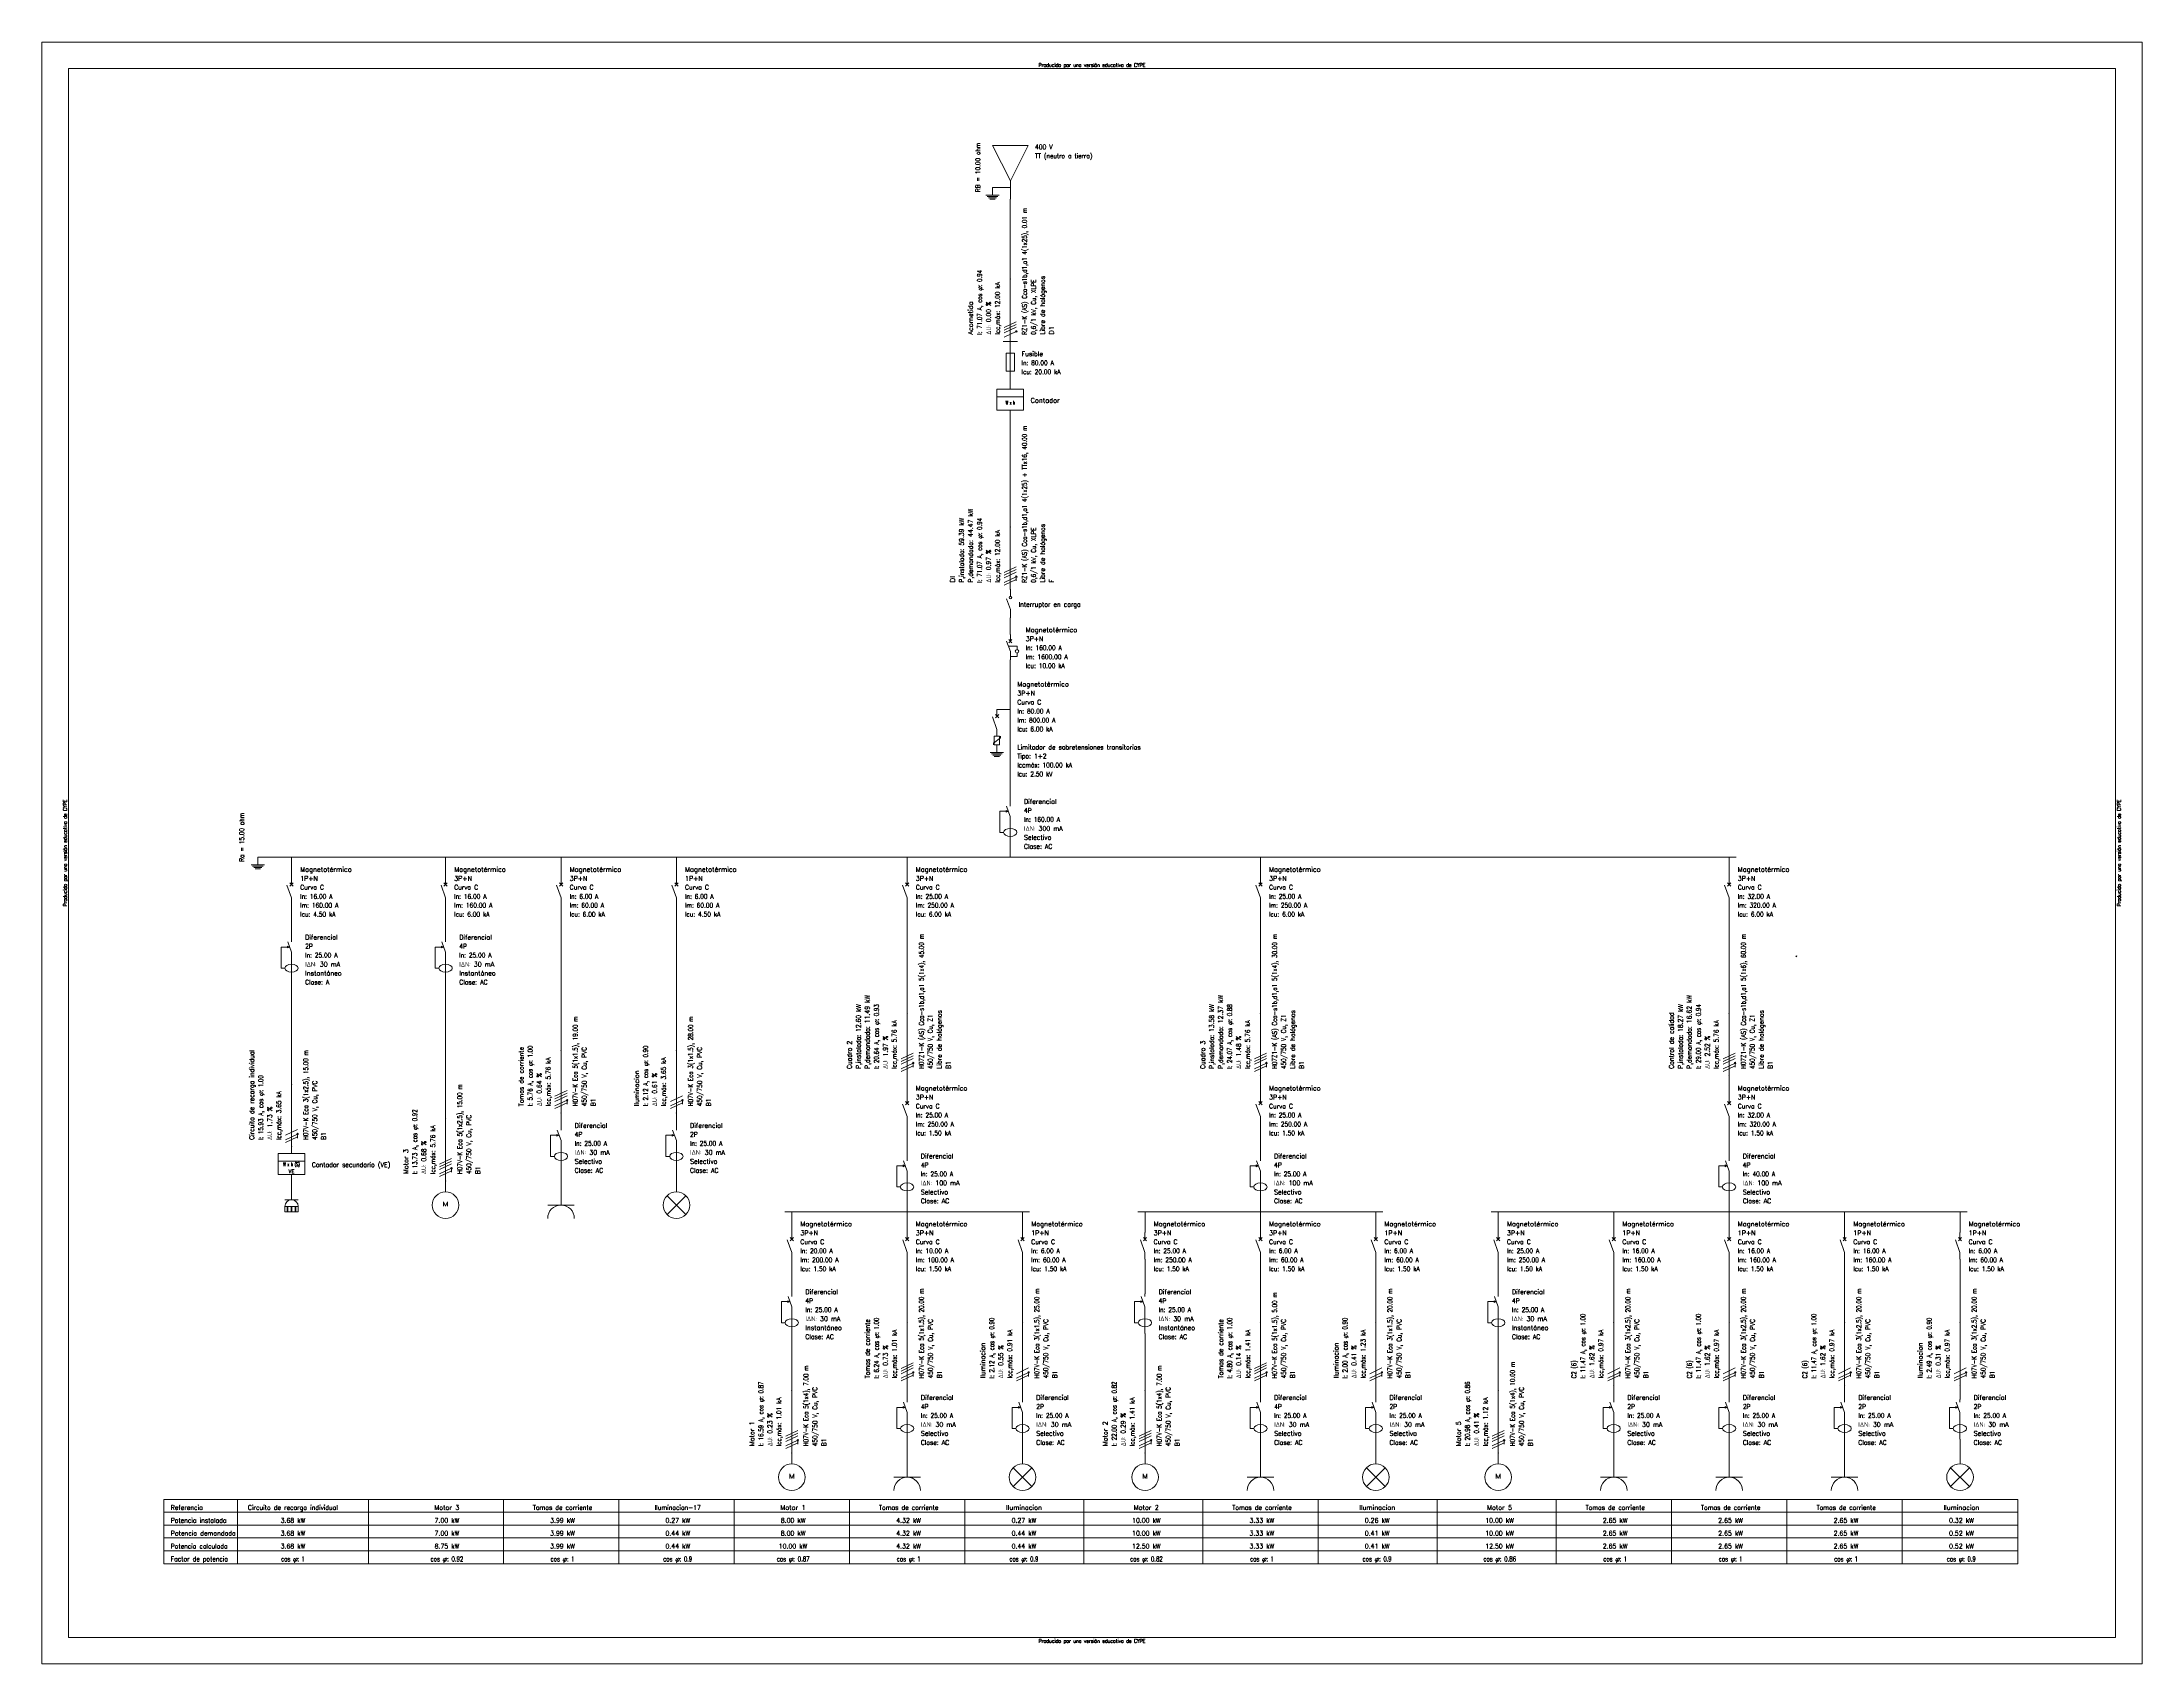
# Model space of a CAD drawing. Header units: millimetres. Extents: x 0 to 237, y 0 to 183.
import ezdxf
from ezdxf.enums import TextEntityAlignment as Align

# ---------------------------------------------------------------- set-up
doc = ezdxf.new("R2010")
doc.units = ezdxf.units.MM
for name, color, linetype, lineweight in [('DISTRIBUCION', 7, 'Continuous', 0), ('LINEA', 7, 'Continuous', 0), ('RECUAD_LIMITES', 2, 'Continuous', 0), ('RECUAD_MARCO', 1, 'Continuous', 0), ('RED_DE_TOMA_DE_TIERRA_DE_LAS_MASAS_DE_LA_INSTALACION', 7, 'Continuous', 0), ('SUMINISTRO', 7, 'Continuous', 0), ('TEXTOS', 7, 'Continuous', 30)]:
    doc.layers.add(name, color=color, linetype=linetype, lineweight=lineweight)
doc.styles.add('CYPETXT_romans', font='', dxfattribs={"height": 0.2})
doc.styles.add('CYPETXT_romans_st1', font='', dxfattribs={"height": 0.2})
doc.styles.get('CYPETXT_romans').set_extended_font_data('romans')
doc.styles.get('CYPETXT_romans_st1').set_extended_font_data('romans', bold=True)

# ---------------------------------------------------------------- blocks, each defined once
blk = doc.blocks.new('elccanaliz3fn02')
at = {"layer": 'SUMINISTRO'}
h = blk.add_hatch(color=256, dxfattribs=at)
edge = h.paths.add_edge_path(flags=0)
edge.add_arc((-0.0004, 0.0352), 0.0002, 0, 360)
h = blk.add_hatch(color=256, dxfattribs=at)
edge = h.paths.add_edge_path(flags=0)
edge.add_arc((0.0064, -0.0238), 0.0008, 0, 360)
h = blk.add_hatch(color=256, dxfattribs=at)
edge = h.paths.add_edge_path(flags=0)
edge.add_arc((-0.0004, -0.0352), 0.0002, 0, 360)
for p, q in [((-0.0004, -0.035), (-0.0004, 0.035)), ((-0.0072, -0.0192), (0.0064, -0.0128)), ((-0.0072, -0.0222), (0.0064, -0.0158)), ((-0.0072, -0.0252), (0.0064, -0.0188)), ((-0.0072, -0.0302), (0.0064, -0.0238))]:
    blk.add_line(p, q, dxfattribs=at)
for centre, radius in [((-0.0004, 0.0352), 0.0002), ((0.0064, -0.0238), 0.0008), ((-0.0004, -0.0352), 0.0002)]:
    blk.add_circle(centre, radius, dxfattribs=at)
blk = doc.blocks.new('elctomtie')
at = {"layer": 'SUMINISTRO'}
for p, q in [((0, -0.002), (0, 0.0065)), ((-0.0075, -0.002), (0.0075, -0.002)), ((-0.006, -0.0035), (0.006, -0.0035)), ((-0.0045, -0.005), (0.0045, -0.005)), ((-0.003, -0.0065), (0.003, -0.0065))]:
    blk.add_line(p, q, dxfattribs=at)
blk = doc.blocks.new('elcacbttt')
at = {"layer": 'SUMINISTRO'}
for p, q in [((-0.01625, -0.01725), (0.00375, -0.01725)), ((0.00375, -0.03025), (0.00375, -0.00975))]:
    blk.add_line(p, q, dxfattribs=at)
blk.add_lwpolyline([(0.00375, -0.00975), (0.02375, 0.03025), (-0.01625, 0.03025), (0.00375, -0.00975)], close=True, dxfattribs=at)
blk.add_blockref('elctomtie', (-0.01625, -0.02375), dxfattribs=at)
blk = doc.blocks.new('elcfus01')
at = {"layer": 'LINEA'}
blk.add_line((0, 0.01), (0, 0.015), dxfattribs=at)
blk.add_lwpolyline([(-0.00475, -0.01), (0.00475, -0.01), (0.00475, 0.01), (-0.00475, 0.01), (-0.00475, -0.01)], close=True, dxfattribs=at)
blk.add_lwpolyline([(0, -0.015), (0, -0.01), (0, 0.01)], dxfattribs=at)
blk = doc.blocks.new('elccontador')
at = {"layer": 'LINEA'}
for p, q in [((0, 0.01175), (0, 0.01925)), ((0, -0.01925), (0, -0.01175))]:
    blk.add_line(p, q, dxfattribs=at)
for points in [[(-0.015, 0.00325), (0.015, 0.00325), (0.015, 0.01175), (-0.015, 0.01175), (-0.015, 0.00325)], [(-0.015, -0.01175), (0.015, -0.01175), (0.015, 0.00325), (-0.015, 0.00325), (-0.015, -0.01175)]]:
    blk.add_lwpolyline(points, close=True, dxfattribs=at)
blk = doc.blocks.new('elccanaliz3fn01')
at = {"layer": 'LINEA'}
h = blk.add_hatch(color=256, dxfattribs=at)
edge = h.paths.add_edge_path(flags=0)
edge.add_arc((-0.0004, 0.0352), 0.0002, 0, 360)
h = blk.add_hatch(color=256, dxfattribs=at)
edge = h.paths.add_edge_path(flags=0)
edge.add_arc((0.0064, -0.0208), 0.0008, 0, 360)
h = blk.add_hatch(color=256, dxfattribs=at)
edge = h.paths.add_edge_path(flags=0)
edge.add_arc((-0.0004, -0.0352), 0.0002, 0, 360)
for p, q in [((-0.0004, -0.035), (-0.0004, 0.035)), ((-0.0072, -0.0162), (0.0064, -0.0098)), ((-0.0072, -0.0192), (0.0064, -0.0128)), ((-0.0072, -0.0222), (0.0064, -0.0158)), ((-0.0072, -0.0272), (0.0064, -0.0208)), ((0.0064, -0.0253), (0.0064, -0.0223)), ((-0.0072, -0.0302), (0.0064, -0.0238))]:
    blk.add_line(p, q, dxfattribs=at)
for centre, radius in [((-0.0004, 0.0352), 0.0002), ((0.0064, -0.0208), 0.0008), ((-0.0004, -0.0352), 0.0002)]:
    blk.add_circle(centre, radius, dxfattribs=at)
blk = doc.blocks.new('elcintcar')
at = {"layer": 'LINEA'}
blk.add_line((0.0014, 0.0083), (0.0014, 0.0158), dxfattribs=at)
blk.add_lwpolyline([(0.0014, -0.0158), (0.0014, -0.0064), (-0.0029, 0.0053)], dxfattribs=at)
blk.add_circle((0.0014, 0.0068), 0.0015, dxfattribs=at)
blk = doc.blocks.new('elclimsobperm02')
at = {"layer": 'LINEA'}
for p, q in [((-0.0048, 0.0009), (0.0049, 0.0009)), ((-0.0045, 0.0049), (-0.0008, 0.0086)), ((-0.0045, 0.0086), (-0.0008, 0.0049)), ((-0.0026, 0.0068), (-0.0026, 0.0143)), ((0.0049, -0.0028), (0.0049, 0.0009)), ((-0.0026, -0.0105), (0.0049, -0.0105)), ((0.0049, -0.0105), (0.0049, -0.0068))]:
    blk.add_line(p, q, dxfattribs=at)
blk.add_lwpolyline([(-0.0026, -0.0143), (-0.0026, -0.0049), (-0.0069, 0.0068)], dxfattribs=at)
blk.add_circle((0.0049, -0.0048), 0.002, dxfattribs=at)
blk = doc.blocks.new('elcmag05')
at = {"layer": 'LINEA'}
for p, q in [((-0.0002, 0.0056), (0.0035, 0.0094)), ((-0.0002, 0.0094), (0.0035, 0.0056)), ((0.0016, 0.0075), (0.0016, 0.015))]:
    blk.add_line(p, q, dxfattribs=at)
blk.add_lwpolyline([(0.0016, -0.015), (0.0016, -0.0075), (-0.0035, 0.0066)], dxfattribs=at)
blk = doc.blocks.new('elclimsobtrans02')
at = {"layer": 'LINEA'}
for p, q in [((-0.0078, -0.0115), (0.0002, -0.0055)), ((-0.0078, -0.0135), (-0.0078, -0.0115)), ((0.0002, -0.0055), (0.0002, -0.0035))]:
    blk.add_line(p, q, dxfattribs=at)
blk.add_lwpolyline([(0.0112, -0.0265), (0.0112, 0.0265), (-0.0038, 0.0265)], dxfattribs=at)
blk.add_lwpolyline([(-0.0068, -0.0135), (-0.0008, -0.0135), (-0.0008, -0.0035), (-0.0068, -0.0035), (-0.0068, -0.0135)], close=True, dxfattribs=at)
for name, p in [('elcmag05', (-0.0054, 0.0115)), ('elctomtie', (-0.0038, -0.02))]:
    blk.add_blockref(name, p, dxfattribs=at)
blk = doc.blocks.new('elcdif01')
at = {"layer": 'LINEA'}
blk.add_hatch(color=256, dxfattribs=at).paths.add_polyline_path([(0, 0.0135), (-0.0025, 0.0145), (-0.0025, 0.0125)], flags=0)
for p, q in [((0.0021, 0.0077), (-0.0021, 0.0193)), ((0.0021, 0.0223), (0.0021, 0.0193)), ((0.0021, -0.0223), (0.0021, 0.0077))]:
    blk.add_line(p, q, dxfattribs=at)
blk.add_lwpolyline([(-0.0054, -0.0103), (-0.0096, -0.0103), (-0.0096, 0.0135), (0, 0.0135)], dxfattribs=at)
blk.add_lwpolyline([(0, 0.0135), (-0.0025, 0.0145), (-0.0025, 0.0125)], close=True, dxfattribs=at)
blk.add_ellipse((0.0021, -0.0103), major_axis=(0.0075, 0), ratio=0.6, dxfattribs=at)
blk = doc.blocks.new('elccanalizfn01')
at = {"layer": 'LINEA'}
h = blk.add_hatch(color=256, dxfattribs=at)
edge = h.paths.add_edge_path(flags=0)
edge.add_arc((-0.0004, 0.0352), 0.0002, 0, 360)
h = blk.add_hatch(color=256, dxfattribs=at)
edge = h.paths.add_edge_path(flags=0)
edge.add_arc((0.0064, -0.0208), 0.0008, 0, 360)
h = blk.add_hatch(color=256, dxfattribs=at)
edge = h.paths.add_edge_path(flags=0)
edge.add_arc((-0.0004, -0.0352), 0.0002, 0, 360)
for p, q in [((-0.0004, -0.035), (-0.0004, 0.035)), ((-0.0072, -0.0222), (0.0064, -0.0158)), ((-0.0072, -0.0272), (0.0064, -0.0208)), ((0.0064, -0.0253), (0.0064, -0.0223)), ((-0.0072, -0.0302), (0.0064, -0.0238))]:
    blk.add_line(p, q, dxfattribs=at)
for centre, radius in [((-0.0004, 0.0352), 0.0002), ((0.0064, -0.0208), 0.0008), ((-0.0004, -0.0352), 0.0002)]:
    blk.add_circle(centre, radius, dxfattribs=at)
blk = doc.blocks.new('elccontsec')
at = {"layer": 'LINEA'}
for p, q in [((0, 0.01175), (0, 0.01925)), ((0, -0.01925), (0, -0.01175))]:
    blk.add_line(p, q, dxfattribs=at)
for points in [[(-0.015, 0.00325), (0.015, 0.00325), (0.015, 0.01175), (-0.015, 0.01175), (-0.015, 0.00325)], [(-0.015, -0.01175), (0.015, -0.01175), (0.015, 0.00325), (-0.015, 0.00325), (-0.015, -0.01175)]]:
    blk.add_lwpolyline(points, close=True, dxfattribs=at)
blk = doc.blocks.new('elccarga09')
at = {"layer": 'LINEA'}
for points in [[(-0.0048, -0.0172), (-0.0042, -0.0172), (-0.0042, -0.0112), (-0.0048, -0.0112)], [(-0.0003, -0.0172), (0.0003, -0.0172), (0.0003, -0.0112), (-0.0003, -0.0112)], [(0.0042, -0.0172), (0.0048, -0.0172), (0.0048, -0.0112), (0.0042, -0.0112)]]:
    blk.add_hatch(color=256, dxfattribs=at).paths.add_polyline_path(points, flags=0)
for p, q in [((0, -0.0038), (0, 0.0172)), ((-0.0075, -0.0038), (0.0075, -0.0038))]:
    blk.add_line(p, q, dxfattribs=at)
for points in [[(-0.0075, -0.0172), (0.0075, -0.0172), (0.0075, -0.0112), (-0.0075, -0.0112), (-0.0075, -0.0172)], [(-0.0048, -0.0172), (-0.0042, -0.0172), (-0.0042, -0.0112), (-0.0048, -0.0112)], [(-0.0003, -0.0172), (0.0003, -0.0172), (0.0003, -0.0112), (-0.0003, -0.0112)], [(0.0042, -0.0172), (0.0048, -0.0172), (0.0048, -0.0112), (0.0042, -0.0112)]]:
    blk.add_lwpolyline(points, close=True, dxfattribs=at)
blk.add_arc((0, -0.0112), 0.0075, 0, 180, dxfattribs=at)
blk = doc.blocks.new('elccarga06')
at = {"layer": 'LINEA'}
blk.add_line((0, 0.009), (0, 0.021), dxfattribs=at)
blk.add_circle((0, -0.006), 0.015, dxfattribs=at)
blk = doc.blocks.new('elccarga04')
at = {"layer": 'LINEA'}
for p, q in [((0, -0.006), (0, 0.021)), ((0.015, -0.006), (-0.015, -0.006))]:
    blk.add_line(p, q, dxfattribs=at)
blk.add_arc((0, -0.021), 0.015, 0, 180, dxfattribs=at)
blk = doc.blocks.new('elccarga01')
at = {"layer": 'LINEA'}
for p, q in [((-0.0106, -0.0166), (0.0106, 0.0046)), ((0.0106, -0.0166), (-0.0106, 0.0046)), ((0, 0.009), (0, 0.021))]:
    blk.add_line(p, q, dxfattribs=at)
blk.add_circle((0, -0.006), 0.015, dxfattribs=at)

msp = doc.modelspace()

# ---------------------------------------------------------------- linework, layer by layer
at = {"layer": 'DISTRIBUCION'}
for p, q in [((108.34, 149.03), (109.94, 149.03)), ((27.33, 90.92), (190.96, 90.92)), ((83.71, 50.97), (111.32, 50.97)), ((123.53, 50.97), (151.14, 50.97)), ((163.34, 50.97), (216.99, 50.97))]:
    msp.add_line(p, q, dxfattribs=at)
at = {"layer": 'LINEA'}
for p, q in [((109.14, 149.03), (109.14, 148.22)), ((109.14, 144.41), (109.14, 145.22)), ((109.14, 140.56), (109.14, 128.16)), ((109.14, 121.08), (109.14, 121.08)), ((109.14, 117.92), (109.14, 116.03)), ((109.14, 111.29), (109.14, 113.18)), ((109.14, 111.29), (109.14, 107.58)), ((109.14, 98.57), (109.14, 102.28)), ((109.14, 98.57), (109.14, 96.98)), ((109.14, 90.92), (109.14, 92.52)), ((28.13, 90.92), (28.13, 88.6)), ((45.49, 90.92), (45.49, 88.6)), ((58.5, 90.92), (58.5, 88.6)), ((71.51, 90.92), (71.51, 88.6)), ((97.52, 90.92), (97.52, 88.6)), ((137.33, 90.92), (137.33, 88.6)), ((190.16, 90.92), (190.16, 88.6)), ((28.13, 83.27), (28.13, 85.6)), ((45.49, 83.27), (45.49, 85.6)), ((58.5, 83.27), (58.5, 85.6)), ((71.51, 83.27), (71.51, 85.6)), ((97.52, 83.27), (97.52, 85.6)), ((137.33, 83.27), (137.33, 85.6)), ((190.16, 83.27), (190.16, 85.6)), ((28.13, 83.27), (28.13, 81.68)), ((45.49, 83.27), (45.49, 81.68)), ((58.5, 83.27), (58.5, 82.52)), ((71.51, 83.27), (71.51, 82.52)), ((97.52, 83.27), (97.52, 73.35)), ((137.33, 83.27), (137.33, 73.35)), ((190.16, 83.27), (190.16, 73.35)), ((58.5, 82.52), (58.5, 69.15)), ((71.51, 82.52), (71.51, 69.15)), ((28.13, 75.62), (28.13, 77.22)), ((45.49, 75.62), (45.49, 77.22)), ((28.13, 75.62), (28.13, 65.35)), ((45.49, 75.62), (45.49, 74.87)), ((45.49, 74.87), (45.49, 61.5)), ((58.5, 62.07), (58.5, 62.07)), ((58.5, 62.07), (58.5, 60.47)), ((71.51, 62.07), (71.51, 62.07)), ((71.51, 62.07), (71.51, 60.47)), ((97.52, 58.62), (97.52, 60.94)), ((137.33, 58.62), (137.33, 60.94)), ((190.16, 58.62), (190.16, 60.94)), ((28.13, 58.27), (28.13, 58.27)), ((97.52, 58.62), (97.52, 57.02)), ((137.33, 58.62), (137.33, 57.02)), ((190.16, 58.62), (190.16, 57.02)), ((58.5, 54.42), (58.5, 56.01)), ((71.51, 54.42), (71.51, 56.01)), ((45.49, 54.42), (45.49, 54.42)), ((97.52, 50.97), (97.52, 52.56)), ((137.33, 50.97), (137.33, 52.56)), ((190.16, 50.97), (190.16, 52.56)), ((84.51, 50.97), (84.51, 48.64)), ((97.52, 50.97), (97.52, 48.64)), ((110.52, 50.97), (110.52, 48.64)), ((124.33, 50.97), (124.33, 48.64)), ((137.34, 50.97), (137.34, 48.64)), ((150.34, 50.97), (150.34, 48.64)), ((164.14, 50.97), (164.14, 48.64)), ((177.16, 50.97), (177.16, 48.64)), ((190.17, 50.97), (190.17, 48.64)), ((203.18, 50.97), (203.18, 48.64)), ((216.19, 50.97), (216.19, 48.64)), ((84.51, 43.32), (84.51, 45.64)), ((97.52, 43.32), (97.52, 45.64)), ((110.52, 43.32), (110.52, 45.64)), ((124.33, 43.32), (124.33, 45.64)), ((137.34, 43.32), (137.34, 45.64)), ((150.34, 43.32), (150.34, 45.64)), ((164.14, 43.32), (164.14, 45.64)), ((177.16, 43.32), (177.16, 45.64)), ((190.17, 43.32), (190.17, 45.64)), ((203.18, 43.32), (203.18, 45.64)), ((216.19, 43.32), (216.19, 45.64)), ((84.51, 43.32), (84.51, 41.72)), ((97.52, 43.32), (97.52, 38.48)), ((110.52, 43.32), (110.52, 38.48)), ((124.33, 43.32), (124.33, 41.72)), ((137.34, 43.32), (137.34, 38.48)), ((150.34, 43.32), (150.34, 38.48)), ((164.14, 43.32), (164.14, 41.72)), ((177.16, 43.32), (177.16, 38.48)), ((190.17, 43.32), (190.17, 38.48)), ((203.18, 43.32), (203.18, 38.48)), ((216.19, 43.32), (216.19, 38.48)), ((84.51, 35.67), (84.51, 37.26)), ((84.51, 35.67), (84.51, 30.83)), ((124.33, 35.67), (124.33, 37.26)), ((124.33, 35.67), (124.33, 30.83)), ((164.14, 35.67), (164.14, 37.26)), ((164.14, 35.67), (164.14, 30.83)), ((84.51, 23.75), (84.51, 23.75)), ((97.52, 23.75), (97.52, 25.34)), ((110.52, 23.75), (110.52, 25.34)), ((124.33, 23.75), (124.33, 23.75)), ((137.34, 23.75), (137.34, 25.34)), ((150.34, 23.75), (150.34, 25.34)), ((164.14, 23.75), (164.14, 23.75)), ((177.16, 23.75), (177.16, 25.34)), ((190.17, 23.75), (190.17, 25.34)), ((203.18, 23.75), (203.18, 25.34)), ((216.19, 23.75), (216.19, 25.34)), ((13.72, 18.55), (13.72, 11.3)), ((13.72, 18.55), (222.69, 18.55)), ((13.72, 17.1), (222.69, 17.1)), ((22.05, 18.55), (22.05, 11.3)), ((36.81, 18.55), (36.81, 11.3)), ((52, 18.55), (52, 11.3)), ((65, 18.55), (65, 11.3)), ((78.01, 18.55), (78.01, 11.3)), ((91.01, 18.55), (91.01, 11.3)), ((104.02, 18.55), (104.02, 11.3)), ((117.42, 18.55), (117.42, 11.3)), ((130.83, 18.55), (130.83, 11.3)), ((143.84, 18.55), (143.84, 11.3)), ((157.24, 18.55), (157.24, 11.3)), ((170.65, 18.55), (170.65, 11.3)), ((183.66, 18.55), (183.66, 11.3)), ((196.68, 18.55), (196.68, 11.3)), ((209.68, 18.55), (209.68, 11.3)), ((222.69, 18.55), (222.69, 11.3)), ((13.72, 15.65), (222.69, 15.65)), ((13.72, 14.2), (222.69, 14.2)), ((13.72, 12.75), (222.69, 12.75)), ((13.72, 11.3), (222.69, 11.3))]:
    msp.add_line(p, q, dxfattribs=at)
for points in [[(97.52, 66.27), (97.52, 66.27), (97.52, 63.94)], [(137.33, 66.27), (137.33, 66.27), (137.33, 63.94)], [(190.16, 66.27), (190.16, 66.27), (190.16, 63.94)], [(97.52, 31.4), (97.52, 31.4), (97.52, 29.81)], [(110.52, 31.4), (110.52, 31.4), (110.52, 29.81)], [(137.34, 31.4), (137.34, 31.4), (137.34, 29.81)], [(150.34, 31.4), (150.34, 31.4), (150.34, 29.81)], [(177.16, 31.4), (177.16, 31.4), (177.16, 29.81)], [(190.17, 31.4), (190.17, 31.4), (190.17, 29.81)], [(203.18, 31.4), (203.18, 31.4), (203.18, 29.81)], [(216.19, 31.4), (216.19, 31.4), (216.19, 29.81)]]:
    msp.add_lwpolyline(points, dxfattribs=at)
at = {"layer": 'RECUAD_LIMITES'}
msp.add_lwpolyline([(0, 0), (236.7, 0), (236.7, 182.8), (0, 182.8), (0, 0)], close=True, dxfattribs=at)
at = {"layer": 'RECUAD_MARCO'}
msp.add_lwpolyline([(3, 3), (233.7, 3), (233.7, 179.8), (3, 179.8), (3, 3)], close=True, dxfattribs=at)
at = {"layer": 'RED_DE_TOMA_DE_TIERRA_DE_LAS_MASAS_DE_LA_INSTALACION'}
msp.add_line((27.33, 90.92), (24.33, 90.92), dxfattribs=at)
at = {"layer": 'SUMINISTRO'}
for p, q in [((109.14, 165.09), (109.14, 156.1)), ((109.14, 149.03), (109.14, 149.03))]:
    msp.add_line(p, q, dxfattribs=at)

# ---------------------------------------------------------------- block references
at = {"layer": 'LINEA', "xscale": 100, "yscale": 100, "zscale": 100}
for name, p in [('elcfus01', (109.14, 146.72)), ('elccontador', (109.14, 142.49)), ('elccanaliz3fn01', (109.18, 124.62)), ('elcintcar', (109.01, 119.5)), ('elclimsobtrans02', (108.02, 104.93)), ('elcdif01', (108.93, 94.75)), ('elcmag05', (27.96, 87.1)), ('elcmag05', (45.33, 87.1)), ('elcmag05', (58.34, 87.1)), ('elcmag05', (71.34, 87.1)), ('elcmag05', (97.35, 87.1)), ('elcmag05', (137.17, 87.1)), ('elcmag05', (190, 87.1)), ('elcdif01', (27.91, 79.45)), ('elcdif01', (45.28, 79.45)), ('elccanaliz3fn01', (97.56, 69.81)), ('elccanaliz3fn01', (137.37, 69.81)), ('elccanaliz3fn01', (190.2, 69.81)), ('elccanaliz3fn01', (58.54, 65.61)), ('elccanalizfn01', (71.55, 65.61)), ('elccanalizfn01', (28.17, 61.81)), ('elcmag05', (97.35, 62.44)), ('elcmag05', (137.17, 62.44)), ('elcmag05', (190, 62.44)), ('elccanaliz3fn01', (45.53, 57.96)), ('elcdif01', (58.29, 58.24)), ('elcdif01', (71.29, 58.24)), ('elccontsec', (28.13, 56.34)), ('elcdif01', (97.3, 54.79)), ('elcdif01', (137.12, 54.79)), ('elcdif01', (189.95, 54.79)), ('elccarga09', (28.13, 52.69)), ('elccarga06', (45.49, 52.32)), ('elccarga04', (58.5, 52.32)), ('elccarga01', (71.51, 52.32)), ('elcmag05', (84.34, 47.14)), ('elcmag05', (97.36, 47.14)), ('elcmag05', (110.36, 47.14)), ('elcmag05', (124.16, 47.14)), ('elcmag05', (137.17, 47.14)), ('elcmag05', (150.18, 47.14)), ('elcmag05', (163.98, 47.14)), ('elcmag05', (176.99, 47.14)), ('elcmag05', (190.01, 47.14)), ('elcmag05', (203.02, 47.14)), ('elcmag05', (216.02, 47.14)), ('elcdif01', (84.3, 39.49)), ('elcdif01', (124.11, 39.49)), ('elcdif01', (163.93, 39.49)), ('elccanaliz3fn01', (97.56, 34.94)), ('elccanalizfn01', (110.56, 34.94)), ('elccanaliz3fn01', (137.38, 34.94)), ('elccanalizfn01', (150.38, 34.94)), ('elccanalizfn01', (177.2, 34.94)), ('elccanalizfn01', (190.21, 34.94)), ('elccanalizfn01', (203.22, 34.94)), ('elccanalizfn01', (216.23, 34.94)), ('elccanaliz3fn01', (84.55, 27.29)), ('elccanaliz3fn01', (124.37, 27.29)), ('elccanaliz3fn01', (164.18, 27.29)), ('elcdif01', (97.31, 27.57)), ('elcdif01', (110.31, 27.57)), ('elcdif01', (137.13, 27.57)), ('elcdif01', (150.13, 27.57)), ('elcdif01', (176.94, 27.57)), ('elcdif01', (189.96, 27.57)), ('elcdif01', (202.97, 27.57)), ('elcdif01', (215.97, 27.57)), ('elccarga06', (84.51, 21.65)), ('elccarga04', (97.52, 21.65)), ('elccarga01', (110.52, 21.65)), ('elccarga06', (124.33, 21.65)), ('elccarga04', (137.34, 21.65)), ('elccarga01', (150.34, 21.65)), ('elccarga06', (164.14, 21.65)), ('elccarga04', (177.16, 21.65)), ('elccarga04', (190.17, 21.65)), ('elccarga04', (203.18, 21.65)), ('elccarga01', (216.19, 21.65))]:
    msp.add_blockref(name, p, dxfattribs=at)
at = {"layer": 'LINEA'}
ref = msp.add_blockref('elclimsobperm02', (109.41, 114.61), dxfattribs=dict(at, xscale=100, yscale=100, zscale=100))
ref.add_attrib('', 'V', dxfattribs={"height": 0.133, "style": 'CYPETXT_romans', "width": 1.148824}).set_placement((197.69, 79.68), (197.81, 79.68), align=Align.FIT)
at = {"layer": 'RED_DE_TOMA_DE_TIERRA_DE_LAS_MASAS_DE_LA_INSTALACION', "xscale": 100, "yscale": 100, "zscale": 100}
msp.add_blockref('elctomtie', (24.33, 90.27), dxfattribs=at)
at = {"layer": 'SUMINISTRO', "xscale": 100, "yscale": 100, "zscale": 100}
for name, p in [('elcacbttt', (108.77, 168.12)), ('elccanaliz3fn02', (109.18, 152.56))]:
    msp.add_blockref(name, p, dxfattribs=at)

# ---------------------------------------------------------------- texts
at = {"layer": 'LINEA', "style": 'CYPETXT_romans'}
for s, height, width, p, p2 in [('W x h', 0.4, 0.552857, (108.63, 141.96), (109.66, 141.96)), ('W x h (S)', 0.4, 0.588503, (27.19, 56.12), (29.06, 56.12)), ('VE', 0.4, 1.017, (27.79, 55.32), (28.46, 55.32)), ('M', 0.5, 1.4175, (45.15, 51.59), (45.83, 51.59)), ('M', 0.5, 1.4175, (84.17, 20.92), (84.84, 20.92)), ('M', 0.5, 1.4175, (123.99, 20.92), (124.66, 20.92)), ('M', 0.5, 1.4175, (163.81, 20.92), (164.48, 20.92))]:
    msp.add_text(s, height=height, dxfattribs=dict(at, width=width)).set_placement(p, p2, align=Align.FIT)
at = {"layer": 'RECUAD_MARCO', "style": 'CYPETXT_romans_st1', "width": 0.832263}
for p, p2 in [((112.33, 180), (124.37, 180)), ((112.33, 2.4), (124.37, 2.4))]:
    msp.add_text('Producido por una versión educativa de CYPE', height=0.4, dxfattribs=at).set_placement(p, p2, align=Align.FIT)
for p, p2 in [((2.8, 85.38), (2.8, 97.42)), ((234.3, 85.38), (234.3, 97.42))]:
    msp.add_text('Producido por una versión educativa de CYPE', height=0.4, rotation=90, dxfattribs=at).set_placement(p, p2, align=Align.FIT)
at = {"layer": 'TEXTOS', "style": 'CYPETXT_romans'}
for s, height, width, p, p2 in [('RB = 10.00 ohm', 0.5267, 0.777846, (105.74, 165.88), (105.74, 171.44)), ('RZ1-K (AS) Cca-s1b,d1,a1 4(1x25), 0.01 m', 0.5267, 0.76066, (111.01, 149.81), (111.01, 164.08)), (': 0.94', 0.527, 0.739018, (105.94, 155.27), (105.94, 157.1)), ('Libre de halógenos', 0.5267, 0.861207, (113.03, 149.81), (113.03, 156.44)), ('I: 71.07 A, cos ', 0.5267, 0.720832, (105.94, 149.81), (105.94, 154.77)), ('φ', 0.527, 1.465348, (105.94, 154.76), (105.94, 155.31)), ('Icc,máx: 12.00 kA', 0.5267, 0.801506, (107.96, 149.81), (107.96, 155.74)), ('0,6/1 kV, Cu, XLPE', 0.5267, 0.765202, (112.02, 149.81), (112.02, 156.05)), ('Acometida', 0.527, 0.95201, (104.92, 149.81), (104.92, 153.56)), ('ΔU: 0.00 %', 0.527, 0.815036, (106.95, 149.81), (106.95, 153.55)), ('D1', 0.527, 1.216762, (114.05, 149.81), (114.05, 150.79)), ('RZ1-K (AS) Cca-s1b,d1,a1 4(1x25) + TTx16, 40.00 m', 0.5267, 0.762434, (111.01, 121.86), (111.01, 139.55)), ('P,instalada: 59.39 kW', 0.5267, 0.827827, (103.91, 121.86), (103.91, 129.17)), ('P,demandada: 44.47 kW', 0.5267, 0.84693, (104.92, 121.86), (104.92, 130.21)), (': 0.94', 0.527, 0.739018, (105.94, 127.32), (105.94, 129.15)), ('0,6/1 kV, Cu, XLPE', 0.5267, 0.765202, (112.02, 121.86), (112.02, 128.1)), ('Libre de halógenos', 0.5267, 0.861207, (113.03, 121.86), (113.03, 128.49)), ('I: 71.07 A, cos ', 0.5267, 0.720832, (105.94, 121.86), (105.94, 126.82)), ('φ', 0.527, 1.465348, (105.94, 126.81), (105.94, 127.36)), ('ΔU: 0.97 %', 0.527, 0.815036, (106.95, 121.86), (106.95, 125.6)), ('Icc,máx: 12.00 kA', 0.5267, 0.801506, (107.96, 121.86), (107.96, 127.79)), ('DI', 0.527, 1.218332, (102.9, 121.86), (102.9, 122.63)), ('F', 0.527, 0.905068, (114.05, 121.86), (114.05, 122.25)), ('Ra = 15.00 ohm', 0.5267, 0.776686, (22.78, 90.41), (22.78, 95.92)), ('H07Z1-K (AS) Cca-s1b,d1,a1 5(1x4), 45.00 m', 0.5267, 0.768492, (99.38, 67.06), (99.38, 82.26)), ('H07Z1-K (AS) Cca-s1b,d1,a1 5(1x4), 30.00 m', 0.5267, 0.768492, (139.2, 67.06), (139.2, 82.26)), ('H07Z1-K (AS) Cca-s1b,d1,a1 5(1x6), 60.00 m', 0.5267, 0.768492, (192.03, 67.06), (192.03, 82.26)), ('P,instalada: 12.60 kW', 0.5267, 0.827827, (92.28, 67.06), (92.28, 74.36)), ('P,demandada: 11.49 kW', 0.5267, 0.84693, (93.29, 67.06), (93.29, 75.4)), (': 0.93', 0.527, 0.746559, (94.31, 72.51), (94.31, 74.35)), ('Libre de halógenos', 0.5267, 0.861207, (101.4, 67.06), (101.4, 73.69)), ('P,instalada: 13.58 kW', 0.5267, 0.827827, (132.1, 67.06), (132.1, 74.36)), ('P,demandada: 12.37 kW', 0.5267, 0.84693, (133.11, 67.06), (133.11, 75.4)), (': 0.88', 0.527, 0.746559, (134.12, 72.51), (134.12, 74.35)), ('Libre de halógenos', 0.5267, 0.861207, (141.22, 67.06), (141.22, 73.69)), ('P,instalada: 18.27 kW', 0.5267, 0.827827, (184.93, 67.06), (184.93, 74.36)), ('P,demandada: 16.62 kW', 0.5267, 0.84693, (185.94, 67.06), (185.94, 75.4)), (': 0.94', 0.527, 0.739018, (186.96, 72.51), (186.96, 74.35)), ('Libre de halógenos', 0.5267, 0.861207, (194.05, 67.06), (194.05, 73.69)), ('H07V-K Eca 5(1x1.5), 19.00 m', 0.5267, 0.764193, (60.37, 62.86), (60.37, 72.98)), ('H07V-K Eca 3(1x1.5), 28.00 m', 0.5267, 0.764193, (73.37, 62.86), (73.37, 72.98)), ('I: 20.64 A, cos ', 0.5267, 0.720832, (94.31, 67.06), (94.31, 72.01)), ('φ', 0.527, 1.465348, (94.31, 72.01), (94.31, 72.56)), ('Icc,máx: 5.76 kA', 0.5267, 0.798139, (96.33, 67.06), (96.33, 72.56)), ('450/750 V, Cu, Z1', 0.5267, 0.780008, (100.39, 67.06), (100.39, 73.2)), ('I: 24.07 A, cos ', 0.5267, 0.720832, (134.12, 67.06), (134.12, 72.01)), ('φ', 0.527, 1.465348, (134.12, 72.01), (134.12, 72.56)), ('Icc,máx: 5.76 kA', 0.5267, 0.798139, (136.15, 67.06), (136.15, 72.56)), ('450/750 V, Cu, Z1', 0.5267, 0.780008, (140.21, 67.06), (140.21, 73.2)), ('Control de calidad', 0.5267, 0.858205, (183.92, 67.06), (183.92, 73.43)), ('I: 29.00 A, cos ', 0.5267, 0.720832, (186.96, 67.06), (186.96, 72.01)), ('φ', 0.527, 1.465348, (186.96, 72.01), (186.96, 72.56)), ('Icc,máx: 5.76 kA', 0.5267, 0.798139, (188.98, 67.06), (188.98, 72.56)), ('450/750 V, Cu, Z1', 0.5267, 0.780008, (193.04, 67.06), (193.04, 73.2)), ('Circuito de recarga individual', 0.5267, 0.850315, (23.9, 59.06), (23.9, 69.21)), ('H07V-K Eca 3(1x2.5), 15.00 m', 0.5267, 0.764193, (29.99, 59.06), (29.99, 69.18)), ('Tomas de corriente', 0.5267, 0.846313, (54.28, 62.86), (54.28, 69.54)), (': 1.00', 0.527, 0.746559, (55.29, 67.86), (55.29, 69.7)), ('450/750 V, Cu, PVC', 0.5267, 0.784084, (61.38, 62.86), (61.38, 69.54)), (': 0.90', 0.527, 0.746559, (68.3, 67.86), (68.3, 69.7)), ('450/750 V, Cu, PVC', 0.5267, 0.784084, (74.38, 62.86), (74.38, 69.54)), ('Cuadro 2', 0.527, 0.857144, (91.27, 67.06), (91.27, 70.24)), ('ΔU: 1.97 %', 0.527, 0.815036, (95.32, 67.06), (95.32, 70.8)), ('Cuadro 3', 0.527, 0.857144, (131.09, 67.06), (131.09, 70.24)), ('ΔU: 1.48 %', 0.527, 0.815036, (135.14, 67.06), (135.14, 70.8)), ('ΔU: 2.52 %', 0.527, 0.815036, (187.97, 67.06), (187.97, 70.8)), (': 1.00', 0.527, 0.746559, (24.92, 64.51), (24.92, 66.35)), ('I: 5.76 A, cos ', 0.5267, 0.710834, (55.29, 62.86), (55.29, 67.38)), ('φ', 0.527, 1.465348, (55.29, 67.36), (55.29, 67.91)), ('ΔU: 0.64 %', 0.527, 0.815036, (56.31, 62.86), (56.31, 66.6)), ('Icc,máx: 5.76 kA', 0.5267, 0.798139, (57.32, 62.86), (57.32, 68.36)), ('Iluminacion', 0.5267, 0.940173, (67.28, 62.86), (67.28, 66.89)), ('I: 2.12 A, cos ', 0.5267, 0.710834, (68.3, 62.86), (68.3, 67.38)), ('φ', 0.527, 1.465348, (68.3, 67.36), (68.3, 67.91)), ('ΔU: 0.61 %', 0.527, 0.815036, (69.31, 62.86), (69.31, 66.6)), ('Icc,máx: 3.65 kA', 0.5267, 0.798139, (70.32, 62.86), (70.32, 68.36)), ('B1', 0.527, 1.089198, (102.42, 67.06), (102.42, 67.93)), ('B1', 0.527, 1.089198, (142.23, 67.06), (142.23, 67.93)), ('B1', 0.527, 1.089198, (195.07, 67.06), (195.07, 67.93)), ('φ', 0.527, 1.465348, (24.92, 64.01), (24.92, 64.56)), ('Icc,máx: 3.65 kA', 0.5267, 0.798139, (26.94, 59.06), (26.94, 64.56)), ('450/750 V, Cu, PVC', 0.5267, 0.784084, (31, 59.06), (31, 65.74)), ('H07V-K Eca 5(1x2.5), 15.00 m', 0.5267, 0.764193, (47.35, 55.21), (47.35, 65.33)), ('I: 15.93 A, cos ', 0.5267, 0.720832, (24.92, 59.06), (24.92, 64.01)), ('ΔU: 1.73 %', 0.527, 0.815036, (25.93, 59.06), (25.93, 62.8)), (': 0.92', 0.527, 0.746559, (42.28, 60.66), (42.28, 62.5)), ('450/750 V, Cu, PVC', 0.5267, 0.784084, (48.37, 55.21), (48.37, 61.89)), ('B1', 0.527, 1.089198, (62.39, 62.86), (62.39, 63.73)), ('B1', 0.527, 1.089198, (75.39, 62.86), (75.39, 63.73)), ('B1', 0.527, 1.089198, (32.01, 59.06), (32.01, 59.93)), ('I: 13.73 A, cos ', 0.5267, 0.720832, (42.28, 55.21), (42.28, 60.16)), ('φ', 0.527, 1.465348, (42.28, 60.16), (42.28, 60.71)), ('Icc,máx: 5.76 kA', 0.5267, 0.798139, (44.31, 55.21), (44.31, 60.71)), ('Motor 3', 0.527, 0.899305, (41.27, 55.21), (41.27, 58.03)), ('ΔU: 0.68 %', 0.527, 0.815036, (43.29, 55.21), (43.29, 58.95)), ('B1', 0.527, 1.089198, (49.38, 55.21), (49.38, 56.08)), ('H07V-K Eca 5(1x1.5), 20.00 m', 0.5267, 0.764193, (99.38, 32.19), (99.38, 42.31)), ('H07V-K Eca 3(1x1.5), 25.00 m', 0.5267, 0.764193, (112.39, 32.19), (112.39, 42.31)), ('H07V-K Eca 5(1x1.5), 5.00 m', 0.5267, 0.760901, (139.2, 32.19), (139.2, 41.88)), ('H07V-K Eca 3(1x1.5), 20.00 m', 0.5267, 0.764193, (152.2, 32.19), (152.2, 42.31)), ('H07V-K Eca 3(1x2.5), 20.00 m', 0.5267, 0.764193, (179.02, 32.19), (179.02, 42.31)), ('H07V-K Eca 3(1x2.5), 20.00 m', 0.5267, 0.764193, (192.03, 32.19), (192.03, 42.31)), ('H07V-K Eca 3(1x2.5), 20.00 m', 0.5267, 0.764193, (205.05, 32.19), (205.05, 42.31)), ('H07V-K Eca 3(1x2.5), 20.00 m', 0.5267, 0.764193, (218.05, 32.19), (218.05, 42.31)), ('Tomas de corriente', 0.5267, 0.846313, (93.3, 32.19), (93.3, 38.87)), (': 1.00', 0.527, 0.746559, (94.31, 37.19), (94.31, 39.03)), ('450/750 V, Cu, PVC', 0.5267, 0.784084, (100.4, 32.19), (100.4, 38.87)), (': 0.90', 0.527, 0.746559, (107.31, 37.19), (107.31, 39.03)), ('450/750 V, Cu, PVC', 0.5267, 0.784084, (113.4, 32.19), (113.4, 38.87)), ('Tomas de corriente', 0.5267, 0.846313, (133.12, 32.19), (133.12, 38.87)), (': 1.00', 0.527, 0.746559, (134.13, 37.19), (134.13, 39.03)), ('450/750 V, Cu, PVC', 0.5267, 0.784084, (140.21, 32.19), (140.21, 38.87)), (': 0.90', 0.527, 0.746559, (147.13, 37.19), (147.13, 39.03)), ('450/750 V, Cu, PVC', 0.5267, 0.784084, (153.22, 32.19), (153.22, 38.87)), (': 1.00', 0.527, 0.746559, (173.95, 37.64), (173.95, 39.48)), ('450/750 V, Cu, PVC', 0.5267, 0.784084, (180.03, 32.19), (180.03, 38.87)), (': 1.00', 0.527, 0.746559, (186.96, 37.64), (186.96, 39.48)), ('450/750 V, Cu, PVC', 0.5267, 0.784084, (193.05, 32.19), (193.05, 38.87)), (': 1.00', 0.527, 0.746559, (199.97, 37.64), (199.97, 39.48)), ('450/750 V, Cu, PVC', 0.5267, 0.784084, (206.06, 32.19), (206.06, 38.87)), (': 0.90', 0.527, 0.746559, (212.98, 37.19), (212.98, 39.03)), ('450/750 V, Cu, PVC', 0.5267, 0.784084, (219.06, 32.19), (219.06, 38.87)), ('I: 6.24 A, cos ', 0.5267, 0.710834, (94.31, 32.19), (94.31, 36.71)), ('φ', 0.527, 1.465348, (94.31, 36.69), (94.31, 37.24)), ('ΔU: 0.73 %', 0.527, 0.815036, (95.32, 32.19), (95.32, 35.93)), ('Icc,máx: 1.01 kA', 0.5267, 0.798139, (96.34, 32.19), (96.34, 37.69)), ('Iluminacion', 0.5267, 0.940173, (106.3, 32.19), (106.3, 36.22)), ('I: 2.12 A, cos ', 0.5267, 0.710834, (107.31, 32.19), (107.31, 36.71)), ('φ', 0.527, 1.465348, (107.31, 36.69), (107.31, 37.24)), ('ΔU: 0.55 %', 0.527, 0.815036, (108.33, 32.19), (108.33, 35.93)), ('Icc,máx: 0.91 kA', 0.5267, 0.798139, (109.34, 32.19), (109.34, 37.69)), ('I: 4.80 A, cos ', 0.5267, 0.710834, (134.13, 32.19), (134.13, 36.71)), ('φ', 0.527, 1.465348, (134.13, 36.69), (134.13, 37.24)), ('ΔU: 0.14 %', 0.527, 0.815036, (135.14, 32.19), (135.14, 35.93)), ('Icc,máx: 1.41 kA', 0.5267, 0.798139, (136.16, 32.19), (136.16, 37.69)), ('Iluminacion', 0.5267, 0.940173, (146.12, 32.19), (146.12, 36.22)), ('I: 2.00 A, cos ', 0.5267, 0.710834, (147.13, 32.19), (147.13, 36.71)), ('φ', 0.527, 1.465348, (147.13, 36.69), (147.13, 37.24)), ('ΔU: 0.41 %', 0.527, 0.815036, (148.14, 32.19), (148.14, 35.93)), ('Icc,máx: 1.23 kA', 0.5267, 0.798139, (149.16, 32.19), (149.16, 37.69)), ('I: 11.47 A, cos ', 0.5267, 0.720832, (173.95, 32.19), (173.95, 37.14)), ('φ', 0.527, 1.465348, (173.95, 37.14), (173.95, 37.69)), ('ΔU: 1.62 %', 0.527, 0.815036, (174.96, 32.19), (174.96, 35.93)), ('Icc,máx: 0.97 kA', 0.5267, 0.798139, (175.97, 32.19), (175.97, 37.69)), ('I: 11.47 A, cos ', 0.5267, 0.720832, (186.96, 32.19), (186.96, 37.14)), ('φ', 0.527, 1.465348, (186.96, 37.14), (186.96, 37.69)), ('ΔU: 1.62 %', 0.527, 0.815036, (187.97, 32.19), (187.97, 35.93)), ('Icc,máx: 0.97 kA', 0.5267, 0.798139, (188.99, 32.19), (188.99, 37.69)), ('I: 11.47 A, cos ', 0.5267, 0.720832, (199.97, 32.19), (199.97, 37.14)), ('φ', 0.527, 1.465348, (199.97, 37.14), (199.97, 37.69)), ('ΔU: 1.62 %', 0.527, 0.815036, (200.99, 32.19), (200.99, 35.93)), ('Icc,máx: 0.97 kA', 0.5267, 0.798139, (202, 32.19), (202, 37.69)), ('Iluminacion', 0.5267, 0.940173, (211.96, 32.19), (211.96, 36.22)), ('I: 2.49 A, cos ', 0.5267, 0.710834, (212.98, 32.19), (212.98, 36.71)), ('φ', 0.527, 1.465348, (212.98, 36.69), (212.98, 37.24)), ('ΔU: 0.31 %', 0.527, 0.815036, (213.99, 32.19), (213.99, 35.93)), ('Icc,máx: 0.97 kA', 0.5267, 0.798139, (215, 32.19), (215, 37.69)), ('H07V-K Eca 5(1x4), 7.00 m', 0.5267, 0.758731, (86.37, 24.54), (86.37, 33.63)), ('H07V-K Eca 5(1x4), 7.00 m', 0.5267, 0.758731, (126.19, 24.54), (126.19, 33.63)), ('H07V-K Eca 5(1x4), 10.00 m', 0.5267, 0.762309, (166.01, 24.54), (166.01, 34.06)), ('C2 (6)', 0.527, 0.76131, (172.94, 32.19), (172.94, 34.21)), ('C2 (6)', 0.527, 0.76131, (185.95, 32.19), (185.95, 34.21)), ('C2 (6)', 0.527, 0.76131, (198.96, 32.19), (198.96, 34.21)), (': 0.87', 0.527, 0.746559, (81.3, 29.99), (81.3, 31.83)), ('450/750 V, Cu, PVC', 0.5267, 0.784084, (87.38, 24.54), (87.38, 31.22)), ('B1', 0.527, 1.089198, (101.41, 32.19), (101.41, 33.06)), ('B1', 0.527, 1.089198, (114.41, 32.19), (114.41, 33.06)), (': 0.82', 0.527, 0.746559, (121.12, 29.99), (121.12, 31.83)), ('450/750 V, Cu, PVC', 0.5267, 0.784084, (127.2, 24.54), (127.2, 31.22)), ('B1', 0.527, 1.089198, (141.23, 32.19), (141.23, 33.06)), ('B1', 0.527, 1.089198, (154.23, 32.19), (154.23, 33.06)), (': 0.86', 0.527, 0.746559, (160.93, 29.99), (160.93, 31.83)), ('450/750 V, Cu, PVC', 0.5267, 0.784084, (167.02, 24.54), (167.02, 31.22)), ('B1', 0.527, 1.089198, (181.04, 32.19), (181.04, 33.06)), ('B1', 0.527, 1.089198, (194.06, 32.19), (194.06, 33.06)), ('B1', 0.527, 1.089198, (207.07, 32.19), (207.07, 33.06)), ('B1', 0.527, 1.089198, (220.07, 32.19), (220.07, 33.06)), ('I: 16.59 A, cos ', 0.5267, 0.720832, (81.3, 24.54), (81.3, 29.49)), ('φ', 0.527, 1.465348, (81.3, 29.49), (81.3, 30.04)), ('Icc,máx: 1.01 kA', 0.5267, 0.798139, (83.32, 24.54), (83.32, 30.04)), ('I: 22.00 A, cos ', 0.5267, 0.720832, (121.12, 24.54), (121.12, 29.49)), ('φ', 0.527, 1.465348, (121.12, 29.49), (121.12, 30.04)), ('Icc,máx: 1.41 kA', 0.5267, 0.798139, (123.14, 24.54), (123.14, 30.04)), ('I: 20.98 A, cos ', 0.5267, 0.720832, (160.93, 24.54), (160.93, 29.49)), ('φ', 0.527, 1.465348, (160.93, 29.49), (160.93, 30.04)), ('Icc,máx: 1.12 kA', 0.5267, 0.798139, (162.96, 24.54), (162.96, 30.04)), ('Motor 1', 0.527, 0.944648, (80.29, 24.54), (80.29, 27.36)), ('ΔU: 0.23 %', 0.527, 0.815036, (82.31, 24.54), (82.31, 28.28)), ('Motor 2', 0.527, 0.899305, (120.1, 24.54), (120.1, 27.36)), ('ΔU: 0.29 %', 0.527, 0.815036, (122.13, 24.54), (122.13, 28.28)), ('Motor 5', 0.527, 0.899305, (159.92, 24.54), (159.92, 27.36)), ('ΔU: 0.41 %', 0.527, 0.815036, (161.95, 24.54), (161.95, 28.28)), ('B1', 0.527, 1.089198, (88.4, 24.54), (88.4, 25.41)), ('B1', 0.527, 1.089198, (128.21, 24.54), (128.21, 25.41)), ('B1', 0.527, 1.089198, (168.03, 24.54), (168.03, 25.41))]:
    msp.add_text(s, height=height, rotation=90, dxfattribs=dict(at, width=width)).set_placement(p, p2, align=Align.FIT)
for s, height, width, p, p2 in [('400 V', 0.527, 0.804233, (111.93, 170.71), (113.91, 170.71)), ('TT (neutro a tierra)', 0.5267, 0.803105, (111.93, 169.7), (118.4, 169.7)), ('In: 80.00 A', 0.5267, 0.781632, (110.41, 146.38), (114.05, 146.38)), ('Fusible', 0.527, 0.926913, (110.41, 147.39), (112.82, 147.39)), ('Icu: 20.00 kA', 0.5267, 0.794243, (110.41, 145.37), (114.81, 145.37)), ('Contador', 0.527, 0.933038, (111.43, 142.15), (114.71, 142.15)), ('Interruptor en carga', 0.5267, 0.851063, (110.08, 119.16), (117.08, 119.16)), ('Magnetotérmico', 0.5267, 0.945854, (110.88, 116.29), (116.69, 116.29)), ('3P+N', 0.527, 0.934621, (110.88, 115.28), (112.87, 115.28)), ('In: 160.00 A', 0.5267, 0.788056, (110.88, 114.27), (114.95, 114.27)), ('Im: 1600.00 A', 0.5267, 0.794945, (110.88, 113.25), (115.61, 113.25)), ('Icu: 10.00 kA', 0.5267, 0.794243, (110.88, 112.24), (115.28, 112.24)), ('3P+N', 0.527, 0.934621, (109.93, 109.15), (111.92, 109.15)), ('Magnetotérmico', 0.5267, 0.945854, (109.93, 110.16), (115.74, 110.16)), ('Curva C', 0.527, 0.845583, (109.93, 108.13), (112.63, 108.13)), ('In: 80.00 A', 0.5267, 0.781632, (109.93, 107.12), (113.58, 107.12)), ('Im: 800.00 A', 0.5267, 0.790072, (109.93, 106.11), (114.23, 106.11)), ('Icu: 6.00 kA', 0.5267, 0.788913, (109.93, 105.1), (113.91, 105.1)), ('Tipo: 1+2', 0.527, 0.84338, (109.93, 102.06), (113.23, 102.06)), ('Limitador de sobretensiones transitorias', 0.5267, 0.85133, (109.93, 103.07), (123.83, 103.07)), ('Icu: 2.50 kV', 0.5267, 0.784227, (109.93, 100.03), (113.89, 100.03)), ('Iccmáx: 100.00 kA', 0.5267, 0.808172, (109.93, 101.05), (116.11, 101.05)), ('Diferencial', 0.5267, 0.926111, (110.68, 96.94), (114.35, 96.94)), ('4P', 0.527, 0.908957, (110.68, 95.93), (111.55, 95.93)), ('In: 160.00 A', 0.5267, 0.788056, (110.68, 94.92), (114.75, 94.92)), ('IΔN: 300 mA', 0.5267, 0.841893, (110.68, 93.9), (115.05, 93.9)), ('Selectivo', 0.527, 0.918576, (110.68, 92.89), (113.77, 92.89)), ('Clase: AC', 0.527, 0.851995, (110.68, 91.88), (113.89, 91.88)), ('Curva C', 0.527, 0.845583, (29.1, 87.27), (31.79, 87.27)), ('Magnetotérmico', 0.5267, 0.945854, (29.1, 89.29), (34.91, 89.29)), ('1P+N', 0.527, 0.934621, (29.1, 88.28), (31.09, 88.28)), ('3P+N', 0.527, 0.934621, (46.46, 88.28), (48.46, 88.28)), ('Curva C', 0.527, 0.845583, (46.46, 87.27), (49.16, 87.27)), ('Magnetotérmico', 0.5267, 0.945854, (46.46, 89.29), (52.27, 89.29)), ('3P+N', 0.527, 0.934621, (59.48, 88.28), (61.47, 88.28)), ('Curva C', 0.527, 0.845583, (59.48, 87.27), (62.17, 87.27)), ('Magnetotérmico', 0.5267, 0.945854, (59.48, 89.29), (65.29, 89.29)), ('Curva C', 0.527, 0.845583, (72.48, 87.27), (75.17, 87.27)), ('Magnetotérmico', 0.5267, 0.945854, (72.48, 89.29), (78.29, 89.29)), ('1P+N', 0.527, 0.934621, (72.48, 88.28), (74.47, 88.28)), ('Curva C', 0.527, 0.845583, (98.49, 87.27), (101.18, 87.27)), ('3P+N', 0.527, 0.934621, (98.49, 88.28), (100.48, 88.28)), ('Magnetotérmico', 0.5267, 0.945854, (98.49, 89.29), (104.3, 89.29)), ('3P+N', 0.527, 0.934621, (138.31, 88.28), (140.3, 88.28)), ('Curva C', 0.527, 0.845583, (138.31, 87.27), (141, 87.27)), ('Magnetotérmico', 0.5267, 0.945854, (138.31, 89.29), (144.12, 89.29)), ('3P+N', 0.527, 0.934621, (191.14, 88.28), (193.13, 88.28)), ('Curva C', 0.527, 0.845583, (191.14, 87.27), (193.83, 87.27)), ('Magnetotérmico', 0.5267, 0.945854, (191.14, 89.29), (196.95, 89.29)), ('In: 16.00 A', 0.5267, 0.781632, (29.1, 86.25), (32.74, 86.25)), ('Im: 160.00 A', 0.5267, 0.790072, (29.1, 85.24), (33.4, 85.24)), ('In: 16.00 A', 0.5267, 0.781632, (46.46, 86.25), (50.11, 86.25)), ('Im: 160.00 A', 0.5267, 0.790072, (46.46, 85.24), (50.76, 85.24)), ('In: 6.00 A', 0.527, 0.773658, (59.48, 86.25), (62.7, 86.25)), ('Im: 60.00 A', 0.5267, 0.784211, (59.48, 85.24), (63.35, 85.24)), ('In: 6.00 A', 0.527, 0.773658, (72.48, 86.25), (75.7, 86.25)), ('Im: 60.00 A', 0.5267, 0.784211, (72.48, 85.24), (76.35, 85.24)), ('In: 25.00 A', 0.5267, 0.781632, (98.49, 86.25), (102.13, 86.25)), ('Im: 250.00 A', 0.5267, 0.790072, (98.49, 85.24), (102.79, 85.24)), ('In: 25.00 A', 0.5267, 0.781632, (138.31, 86.25), (141.95, 86.25)), ('Im: 250.00 A', 0.5267, 0.790072, (138.31, 85.24), (142.61, 85.24)), ('In: 32.00 A', 0.5267, 0.781632, (191.14, 86.25), (194.78, 86.25)), ('Im: 320.00 A', 0.5267, 0.790072, (191.14, 85.24), (195.44, 85.24)), ('Icu: 4.50 kA', 0.5267, 0.788913, (29.1, 84.23), (33.08, 84.23)), ('Icu: 6.00 kA', 0.5267, 0.788913, (46.46, 84.23), (50.44, 84.23)), ('Icu: 6.00 kA', 0.5267, 0.788913, (59.48, 84.23), (63.45, 84.23)), ('Icu: 4.50 kA', 0.5267, 0.788913, (72.48, 84.23), (76.46, 84.23)), ('Icu: 6.00 kA', 0.5267, 0.788913, (98.49, 84.23), (102.47, 84.23)), ('Icu: 6.00 kA', 0.5267, 0.788913, (138.31, 84.23), (142.28, 84.23)), ('Icu: 6.00 kA', 0.5267, 0.788913, (191.14, 84.23), (195.11, 84.23)), ('2P', 0.527, 0.908957, (29.66, 80.63), (30.53, 80.63)), ('Diferencial', 0.5267, 0.926111, (29.66, 81.64), (33.33, 81.64)), ('4P', 0.527, 0.908957, (47.03, 80.63), (47.89, 80.63)), ('Diferencial', 0.5267, 0.926111, (47.03, 81.64), (50.7, 81.64)), ('IΔN: 30 mA', 0.527, 0.84126, (29.66, 78.6), (33.61, 78.6)), ('In: 25.00 A', 0.5267, 0.781632, (29.66, 79.62), (33.31, 79.62)), ('Instantáneo', 0.5267, 0.924269, (29.66, 77.59), (33.77, 77.59)), ('IΔN: 30 mA', 0.527, 0.84126, (47.03, 78.6), (50.97, 78.6)), ('In: 25.00 A', 0.5267, 0.781632, (47.03, 79.62), (50.67, 79.62)), ('Instantáneo', 0.5267, 0.924269, (47.03, 77.59), (51.13, 77.59)), ('Clase: A', 0.527, 0.826955, (29.66, 76.58), (32.38, 76.58)), ('Clase: AC', 0.527, 0.851995, (47.03, 76.58), (50.23, 76.58)), ('3P+N', 0.527, 0.934621, (98.49, 63.62), (100.48, 63.62)), ('Magnetotérmico', 0.5267, 0.945854, (98.49, 64.63), (104.3, 64.63)), ('3P+N', 0.527, 0.934621, (138.31, 63.62), (140.3, 63.62)), ('Magnetotérmico', 0.5267, 0.945854, (138.31, 64.63), (144.12, 64.63)), ('3P+N', 0.527, 0.934621, (191.14, 63.62), (193.13, 63.62)), ('Magnetotérmico', 0.5267, 0.945854, (191.14, 64.63), (196.95, 64.63)), ('Curva C', 0.527, 0.845583, (98.49, 62.61), (101.18, 62.61)), ('In: 25.00 A', 0.5267, 0.781632, (98.49, 61.6), (102.13, 61.6)), ('Curva C', 0.527, 0.845583, (138.31, 62.61), (141, 62.61)), ('In: 25.00 A', 0.5267, 0.781632, (138.31, 61.6), (141.95, 61.6)), ('Curva C', 0.527, 0.845583, (191.14, 62.61), (193.83, 62.61)), ('In: 32.00 A', 0.5267, 0.781632, (191.14, 61.6), (194.78, 61.6)), ('4P', 0.527, 0.908957, (60.04, 59.42), (60.91, 59.42)), ('Diferencial', 0.5267, 0.926111, (60.04, 60.43), (63.71, 60.43)), ('2P', 0.527, 0.908957, (73.04, 59.42), (73.91, 59.42)), ('Diferencial', 0.5267, 0.926111, (73.04, 60.43), (76.71, 60.43)), ('Im: 250.00 A', 0.5267, 0.790072, (98.49, 60.58), (102.79, 60.58)), ('Icu: 1.50 kA', 0.5267, 0.788913, (98.49, 59.57), (102.47, 59.57)), ('Im: 250.00 A', 0.5267, 0.790072, (138.31, 60.58), (142.61, 60.58)), ('Icu: 1.50 kA', 0.5267, 0.788913, (138.31, 59.57), (142.28, 59.57)), ('Im: 320.00 A', 0.5267, 0.790072, (191.14, 60.58), (195.44, 60.58)), ('Icu: 1.50 kA', 0.5267, 0.788913, (191.14, 59.57), (195.11, 59.57)), ('IΔN: 30 mA', 0.527, 0.84126, (60.04, 57.4), (63.99, 57.4)), ('Selectivo', 0.527, 0.918576, (60.04, 56.38), (63.13, 56.38)), ('In: 25.00 A', 0.5267, 0.781632, (60.04, 58.41), (63.69, 58.41)), ('IΔN: 30 mA', 0.527, 0.84126, (73.04, 57.4), (76.99, 57.4)), ('Selectivo', 0.527, 0.918576, (73.04, 56.38), (76.13, 56.38)), ('In: 25.00 A', 0.5267, 0.781632, (73.04, 58.41), (76.69, 58.41)), ('Diferencial', 0.5267, 0.926111, (99.05, 56.98), (102.72, 56.98)), ('Diferencial', 0.5267, 0.926111, (138.87, 56.98), (142.54, 56.98)), ('Diferencial', 0.5267, 0.926111, (191.7, 56.98), (195.37, 56.98)), ('Contador secundario (VE)', 0.5267, 0.855335, (30.41, 56), (39.27, 56)), ('Clase: AC', 0.527, 0.851995, (60.04, 55.37), (63.25, 55.37)), ('Clase: AC', 0.527, 0.851995, (73.04, 55.37), (76.25, 55.37)), ('IΔN: 100 mA', 0.5267, 0.841893, (99.05, 53.95), (103.42, 53.95)), ('4P', 0.527, 0.908957, (99.05, 55.97), (99.92, 55.97)), ('In: 25.00 A', 0.5267, 0.781632, (99.05, 54.96), (102.7, 54.96)), ('4P', 0.527, 0.908957, (138.87, 55.97), (139.74, 55.97)), ('IΔN: 100 mA', 0.5267, 0.841893, (138.87, 53.95), (143.24, 53.95)), ('In: 25.00 A', 0.5267, 0.781632, (138.87, 54.96), (142.52, 54.96)), ('IΔN: 100 mA', 0.5267, 0.841893, (191.7, 53.95), (196.07, 53.95)), ('4P', 0.527, 0.908957, (191.7, 55.97), (192.57, 55.97)), ('In: 40.00 A', 0.5267, 0.781632, (191.7, 54.96), (195.35, 54.96)), ('Selectivo', 0.527, 0.918576, (99.05, 52.93), (102.14, 52.93)), ('Clase: AC', 0.527, 0.851995, (99.05, 51.92), (102.26, 51.92)), ('Selectivo', 0.527, 0.918576, (138.87, 52.93), (141.96, 52.93)), ('Clase: AC', 0.527, 0.851995, (138.87, 51.92), (142.08, 51.92)), ('Selectivo', 0.527, 0.918576, (191.7, 52.93), (194.79, 52.93)), ('Clase: AC', 0.527, 0.851995, (191.7, 51.92), (194.91, 51.92)), ('Magnetotérmico', 0.5267, 0.945854, (85.48, 49.33), (91.29, 49.33)), ('Magnetotérmico', 0.5267, 0.945854, (98.49, 49.33), (104.31, 49.33)), ('Magnetotérmico', 0.5267, 0.945854, (111.5, 49.33), (117.31, 49.33)), ('Magnetotérmico', 0.5267, 0.945854, (125.3, 49.33), (131.11, 49.33)), ('Magnetotérmico', 0.5267, 0.945854, (138.31, 49.33), (144.12, 49.33)), ('Magnetotérmico', 0.5267, 0.945854, (151.31, 49.33), (157.13, 49.33)), ('Magnetotérmico', 0.5267, 0.945854, (165.12, 49.33), (170.93, 49.33)), ('Magnetotérmico', 0.5267, 0.945854, (178.13, 49.33), (183.94, 49.33)), ('Magnetotérmico', 0.5267, 0.945854, (191.14, 49.33), (196.95, 49.33)), ('Magnetotérmico', 0.5267, 0.945854, (204.16, 49.33), (209.97, 49.33)), ('Magnetotérmico', 0.5267, 0.945854, (217.16, 49.33), (222.97, 49.33)), ('3P+N', 0.527, 0.934621, (85.48, 48.32), (87.47, 48.32)), ('Curva C', 0.527, 0.845583, (85.48, 47.31), (88.17, 47.31)), ('3P+N', 0.527, 0.934621, (98.49, 48.32), (100.49, 48.32)), ('Curva C', 0.527, 0.845583, (98.49, 47.31), (101.19, 47.31)), ('Curva C', 0.527, 0.845583, (111.5, 47.31), (114.19, 47.31)), ('1P+N', 0.527, 0.934621, (111.5, 48.32), (113.49, 48.32)), ('Curva C', 0.527, 0.845583, (125.3, 47.31), (127.99, 47.31)), ('3P+N', 0.527, 0.934621, (125.3, 48.32), (127.29, 48.32)), ('3P+N', 0.527, 0.934621, (138.31, 48.32), (140.3, 48.32)), ('Curva C', 0.527, 0.845583, (138.31, 47.31), (141, 47.31)), ('Curva C', 0.527, 0.845583, (151.31, 47.31), (154.01, 47.31)), ('1P+N', 0.527, 0.934621, (151.31, 48.32), (153.31, 48.32)), ('3P+N', 0.527, 0.934621, (165.12, 48.32), (167.11, 48.32)), ('Curva C', 0.527, 0.845583, (165.12, 47.31), (167.81, 47.31)), ('Curva C', 0.527, 0.845583, (178.13, 47.31), (180.82, 47.31)), ('1P+N', 0.527, 0.934621, (178.13, 48.32), (180.12, 48.32)), ('Curva C', 0.527, 0.845583, (191.14, 47.31), (193.84, 47.31)), ('1P+N', 0.527, 0.934621, (191.14, 48.32), (193.14, 48.32)), ('Curva C', 0.527, 0.845583, (204.16, 47.31), (206.85, 47.31)), ('1P+N', 0.527, 0.934621, (204.16, 48.32), (206.15, 48.32)), ('Curva C', 0.527, 0.845583, (217.16, 47.31), (219.85, 47.31)), ('1P+N', 0.527, 0.934621, (217.16, 48.32), (219.15, 48.32)), ('In: 20.00 A', 0.5267, 0.781632, (85.48, 46.3), (89.13, 46.3)), ('Im: 200.00 A', 0.5267, 0.790072, (85.48, 45.28), (89.78, 45.28)), ('In: 10.00 A', 0.5267, 0.781632, (98.49, 46.3), (102.14, 46.3)), ('Im: 100.00 A', 0.5267, 0.790072, (98.49, 45.28), (102.79, 45.28)), ('In: 6.00 A', 0.527, 0.773658, (111.5, 46.3), (114.72, 46.3)), ('Im: 60.00 A', 0.5267, 0.784211, (111.5, 45.28), (115.37, 45.28)), ('In: 25.00 A', 0.5267, 0.781632, (125.3, 46.3), (128.94, 46.3)), ('Im: 250.00 A', 0.5267, 0.790072, (125.3, 45.28), (129.6, 45.28)), ('In: 6.00 A', 0.527, 0.773658, (138.31, 46.3), (141.53, 46.3)), ('Im: 60.00 A', 0.5267, 0.784211, (138.31, 45.28), (142.19, 45.28)), ('In: 6.00 A', 0.527, 0.773658, (151.31, 46.3), (154.53, 46.3)), ('Im: 60.00 A', 0.5267, 0.784211, (151.31, 45.28), (155.19, 45.28)), ('In: 25.00 A', 0.5267, 0.781632, (165.12, 46.3), (168.76, 46.3)), ('Im: 250.00 A', 0.5267, 0.790072, (165.12, 45.28), (169.42, 45.28)), ('In: 16.00 A', 0.5267, 0.781632, (178.13, 46.3), (181.78, 46.3)), ('Im: 160.00 A', 0.5267, 0.790072, (178.13, 45.28), (182.43, 45.28)), ('In: 16.00 A', 0.5267, 0.781632, (191.14, 46.3), (194.79, 46.3)), ('Im: 160.00 A', 0.5267, 0.790072, (191.14, 45.28), (195.44, 45.28)), ('In: 16.00 A', 0.5267, 0.781632, (204.16, 46.3), (207.8, 46.3)), ('Im: 160.00 A', 0.5267, 0.790072, (204.16, 45.28), (208.46, 45.28)), ('In: 6.00 A', 0.527, 0.773658, (217.16, 46.3), (220.38, 46.3)), ('Im: 60.00 A', 0.5267, 0.784211, (217.16, 45.28), (221.03, 45.28)), ('Icu: 1.50 kA', 0.5267, 0.788913, (85.48, 44.27), (89.46, 44.27)), ('Icu: 1.50 kA', 0.5267, 0.788913, (98.49, 44.27), (102.47, 44.27)), ('Icu: 1.50 kA', 0.5267, 0.788913, (111.5, 44.27), (115.47, 44.27)), ('Icu: 1.50 kA', 0.5267, 0.788913, (125.3, 44.27), (129.28, 44.27)), ('Icu: 1.50 kA', 0.5267, 0.788913, (138.31, 44.27), (142.29, 44.27)), ('Icu: 1.50 kA', 0.5267, 0.788913, (151.31, 44.27), (155.29, 44.27)), ('Icu: 1.50 kA', 0.5267, 0.788913, (165.12, 44.27), (169.09, 44.27)), ('Icu: 1.50 kA', 0.5267, 0.788913, (178.13, 44.27), (182.11, 44.27)), ('Icu: 1.50 kA', 0.5267, 0.788913, (191.14, 44.27), (195.12, 44.27)), ('Icu: 1.50 kA', 0.5267, 0.788913, (204.16, 44.27), (208.13, 44.27)), ('Icu: 1.50 kA', 0.5267, 0.788913, (217.16, 44.27), (221.14, 44.27)), ('4P', 0.527, 0.908957, (86.04, 40.67), (86.91, 40.67)), ('Diferencial', 0.5267, 0.926111, (86.04, 41.68), (89.71, 41.68)), ('4P', 0.527, 0.908957, (125.86, 40.67), (126.73, 40.67)), ('Diferencial', 0.5267, 0.926111, (125.86, 41.68), (129.53, 41.68)), ('4P', 0.527, 0.908957, (165.68, 40.67), (166.55, 40.67)), ('Diferencial', 0.5267, 0.926111, (165.68, 41.68), (169.35, 41.68)), ('IΔN: 30 mA', 0.527, 0.84126, (86.04, 38.65), (89.99, 38.65)), ('In: 25.00 A', 0.5267, 0.781632, (86.04, 39.66), (89.69, 39.66)), ('Instantáneo', 0.5267, 0.924269, (86.04, 37.63), (90.15, 37.63)), ('IΔN: 30 mA', 0.527, 0.84126, (125.86, 38.65), (129.81, 38.65)), ('In: 25.00 A', 0.5267, 0.781632, (125.86, 39.66), (129.51, 39.66)), ('Instantáneo', 0.5267, 0.924269, (125.86, 37.63), (129.97, 37.63)), ('IΔN: 30 mA', 0.527, 0.84126, (165.68, 38.65), (169.63, 38.65)), ('In: 25.00 A', 0.5267, 0.781632, (165.68, 39.66), (169.33, 39.66)), ('Instantáneo', 0.5267, 0.924269, (165.68, 37.63), (169.78, 37.63)), ('Clase: AC', 0.527, 0.851995, (86.04, 36.62), (89.25, 36.62)), ('Clase: AC', 0.527, 0.851995, (125.86, 36.62), (129.07, 36.62)), ('Clase: AC', 0.527, 0.851995, (165.68, 36.62), (168.89, 36.62)), ('4P', 0.527, 0.908957, (99.06, 28.75), (99.92, 28.75)), ('Diferencial', 0.5267, 0.926111, (99.06, 29.77), (102.73, 29.77)), ('2P', 0.527, 0.908957, (112.06, 28.75), (112.93, 28.75)), ('Diferencial', 0.5267, 0.926111, (112.06, 29.77), (115.73, 29.77)), ('4P', 0.527, 0.908957, (138.88, 28.75), (139.74, 28.75)), ('Diferencial', 0.5267, 0.926111, (138.88, 29.77), (142.55, 29.77)), ('2P', 0.527, 0.908957, (151.88, 28.75), (152.74, 28.75)), ('Diferencial', 0.5267, 0.926111, (151.88, 29.77), (155.55, 29.77)), ('2P', 0.527, 0.908957, (178.69, 28.75), (179.56, 28.75)), ('Diferencial', 0.5267, 0.926111, (178.69, 29.77), (182.36, 29.77)), ('2P', 0.527, 0.908957, (191.71, 28.75), (192.57, 28.75)), ('Diferencial', 0.5267, 0.926111, (191.71, 29.77), (195.38, 29.77)), ('2P', 0.527, 0.908957, (204.72, 28.75), (205.59, 28.75)), ('Diferencial', 0.5267, 0.926111, (204.72, 29.77), (208.39, 29.77)), ('2P', 0.527, 0.908957, (217.72, 28.75), (218.59, 28.75)), ('Diferencial', 0.5267, 0.926111, (217.72, 29.77), (221.39, 29.77)), ('IΔN: 30 mA', 0.527, 0.84126, (99.06, 26.73), (103, 26.73)), ('Selectivo', 0.527, 0.918576, (99.06, 25.72), (102.15, 25.72)), ('In: 25.00 A', 0.5267, 0.781632, (99.06, 27.74), (102.7, 27.74)), ('IΔN: 30 mA', 0.527, 0.84126, (112.06, 26.73), (116.01, 26.73)), ('Selectivo', 0.527, 0.918576, (112.06, 25.72), (115.15, 25.72)), ('In: 25.00 A', 0.5267, 0.781632, (112.06, 27.74), (115.71, 27.74)), ('IΔN: 30 mA', 0.527, 0.84126, (138.88, 26.73), (142.82, 26.73)), ('Selectivo', 0.527, 0.918576, (138.88, 25.72), (141.96, 25.72)), ('In: 25.00 A', 0.5267, 0.781632, (138.88, 27.74), (142.52, 27.74)), ('IΔN: 30 mA', 0.527, 0.84126, (151.88, 26.73), (155.82, 26.73)), ('Selectivo', 0.527, 0.918576, (151.88, 25.72), (154.97, 25.72)), ('In: 25.00 A', 0.5267, 0.781632, (151.88, 27.74), (155.52, 27.74)), ('IΔN: 30 mA', 0.527, 0.84126, (178.69, 26.73), (182.64, 26.73)), ('Selectivo', 0.527, 0.918576, (178.69, 25.72), (181.78, 25.72)), ('In: 25.00 A', 0.5267, 0.781632, (178.69, 27.74), (182.34, 27.74)), ('IΔN: 30 mA', 0.527, 0.84126, (191.71, 26.73), (195.65, 26.73)), ('Selectivo', 0.527, 0.918576, (191.71, 25.72), (194.79, 25.72)), ('In: 25.00 A', 0.5267, 0.781632, (191.71, 27.74), (195.35, 27.74)), ('IΔN: 30 mA', 0.527, 0.84126, (204.72, 26.73), (208.67, 26.73)), ('Selectivo', 0.527, 0.918576, (204.72, 25.72), (207.81, 25.72)), ('In: 25.00 A', 0.5267, 0.781632, (204.72, 27.74), (208.37, 27.74)), ('IΔN: 30 mA', 0.527, 0.84126, (217.72, 26.73), (221.67, 26.73)), ('Selectivo', 0.527, 0.918576, (217.72, 25.72), (220.81, 25.72)), ('In: 25.00 A', 0.5267, 0.781632, (217.72, 27.74), (221.37, 27.74)), ('Clase: AC', 0.527, 0.851995, (99.06, 24.7), (102.26, 24.7)), ('Clase: AC', 0.527, 0.851995, (112.06, 24.7), (115.27, 24.7)), ('Clase: AC', 0.527, 0.851995, (138.88, 24.7), (142.08, 24.7)), ('Clase: AC', 0.527, 0.851995, (151.88, 24.7), (155.08, 24.7)), ('Clase: AC', 0.527, 0.851995, (178.69, 24.7), (181.9, 24.7)), ('Clase: AC', 0.527, 0.851995, (191.71, 24.7), (194.91, 24.7)), ('Clase: AC', 0.527, 0.851995, (204.72, 24.7), (207.93, 24.7)), ('Clase: AC', 0.527, 0.851995, (217.72, 24.7), (220.93, 24.7)), ('Referencia', 0.527, 0.902759, (14.51, 17.37), (18.13, 17.37)), ('Circuito de recarga individual', 0.5267, 0.850315, (23.2, 17.37), (33.35, 17.37)), ('Motor 3', 0.527, 0.899305, (44.22, 17.37), (47.04, 17.37)), ('Tomas de corriente', 0.5267, 0.846313, (55.32, 17.37), (62.01, 17.37)), ('Iluminacion-17', 0.5267, 0.870765, (69.06, 17.37), (74.26, 17.37)), ('Motor 1', 0.527, 0.944648, (83.24, 17.37), (86.06, 17.37)), ('Tomas de corriente', 0.5267, 0.846313, (94.34, 17.37), (101.03, 17.37)), ('Iluminacion', 0.5267, 0.940173, (108.67, 17.37), (112.7, 17.37)), ('Motor 2', 0.527, 0.899305, (123.06, 17.37), (125.88, 17.37)), ('Tomas de corriente', 0.5267, 0.846313, (134.16, 17.37), (140.85, 17.37)), ('Iluminacion', 0.5267, 0.940173, (148.48, 17.37), (152.52, 17.37)), ('Motor 5', 0.527, 0.899305, (162.88, 17.37), (165.7, 17.37)), ('Tomas de corriente', 0.5267, 0.846313, (173.98, 17.37), (180.66, 17.37)), ('Tomas de corriente', 0.5267, 0.846313, (186.99, 17.37), (193.68, 17.37)), ('Tomas de corriente', 0.5267, 0.846313, (200.01, 17.37), (206.69, 17.37)), ('Iluminacion', 0.5267, 0.940173, (214.33, 17.37), (218.36, 17.37)), ('Potencia instalada', 0.5267, 0.86216, (14.51, 15.92), (20.8, 15.92)), ('Potencia demandada', 0.5267, 0.880533, (14.51, 14.47), (21.84, 14.47)), ('3.68 kW', 0.527, 0.855055, (26.89, 15.92), (29.68, 15.92)), ('3.68 kW', 0.527, 0.855055, (26.89, 14.47), (29.68, 14.47)), ('7.00 kW', 0.527, 0.855055, (44.25, 15.92), (47.04, 15.92)), ('7.00 kW', 0.527, 0.855055, (44.25, 14.47), (47.04, 14.47)), ('3.99 kW', 0.527, 0.855055, (57.27, 15.92), (60.05, 15.92)), ('3.99 kW', 0.527, 0.855055, (57.27, 14.47), (60.05, 14.47)), ('0.27 kW', 0.527, 0.855055, (70.27, 15.92), (73.06, 15.92)), ('0.44 kW', 0.527, 0.855055, (70.27, 14.47), (73.06, 14.47)), ('8.00 kW', 0.527, 0.855055, (83.27, 15.92), (86.06, 15.92)), ('8.00 kW', 0.527, 0.855055, (83.27, 14.47), (86.06, 14.47)), ('4.32 kW', 0.527, 0.855055, (96.28, 15.92), (99.07, 15.92)), ('4.32 kW', 0.527, 0.855055, (96.28, 14.47), (99.07, 14.47)), ('0.27 kW', 0.527, 0.855055, (109.29, 15.92), (112.07, 15.92)), ('0.44 kW', 0.527, 0.855055, (109.29, 14.47), (112.07, 14.47)), ('10.00 kW', 0.527, 0.854089, (122.86, 15.92), (126.08, 15.92)), ('10.00 kW', 0.527, 0.854089, (122.86, 14.47), (126.08, 14.47)), ('3.33 kW', 0.527, 0.855055, (136.1, 15.92), (138.89, 15.92)), ('3.33 kW', 0.527, 0.855055, (136.1, 14.47), (138.89, 14.47)), ('0.26 kW', 0.527, 0.855055, (149.1, 15.92), (151.89, 15.92)), ('0.41 kW', 0.527, 0.855055, (149.1, 14.47), (151.89, 14.47)), ('10.00 kW', 0.527, 0.854089, (162.68, 15.92), (165.89, 15.92)), ('10.00 kW', 0.527, 0.854089, (162.68, 14.47), (165.89, 14.47)), ('2.65 kW', 0.527, 0.855055, (175.92, 15.92), (178.71, 15.92)), ('2.65 kW', 0.527, 0.855055, (175.92, 14.47), (178.71, 14.47)), ('2.65 kW', 0.527, 0.855055, (188.93, 15.92), (191.72, 15.92)), ('2.65 kW', 0.527, 0.855055, (188.93, 14.47), (191.72, 14.47)), ('2.65 kW', 0.527, 0.855055, (201.95, 15.92), (204.73, 15.92)), ('2.65 kW', 0.527, 0.855055, (201.95, 14.47), (204.73, 14.47)), ('0.32 kW', 0.527, 0.855055, (214.95, 15.92), (217.74, 15.92)), ('0.52 kW', 0.527, 0.855055, (214.95, 14.47), (217.74, 14.47)), ('Potencia calculada', 0.5267, 0.858767, (14.51, 13.02), (20.92, 13.02)), ('Factor de potencia', 0.5267, 0.842473, (14.51, 11.57), (20.97, 11.57)), ('3.68 kW', 0.527, 0.855055, (26.89, 13.02), (29.68, 13.02)), ('cos ', 0.527, 0.728487, (26.94, 11.57), (28.31, 11.57)), ('φ', 0.527, 1.465348, (28.29, 11.57), (28.85, 11.57)), (': 1', 0.527, 0.770055, (28.8, 11.57), (29.61, 11.57)), ('cos ', 0.527, 0.728487, (43.8, 11.57), (45.17, 11.57)), ('8.75 kW', 0.527, 0.855055, (44.25, 13.02), (47.04, 13.02)), ('φ', 0.527, 1.465348, (45.15, 11.57), (45.7, 11.57)), (': 0.92', 0.527, 0.746559, (45.66, 11.57), (47.49, 11.57)), ('3.99 kW', 0.527, 0.855055, (57.27, 13.02), (60.05, 13.02)), ('cos ', 0.527, 0.728487, (57.32, 11.57), (58.69, 11.57)), ('φ', 0.527, 1.465348, (58.67, 11.57), (59.22, 11.57)), (': 1', 0.527, 0.770055, (59.18, 11.57), (59.99, 11.57)), ('cos ', 0.527, 0.728487, (70.01, 11.57), (71.38, 11.57)), ('0.44 kW', 0.527, 0.855055, (70.27, 13.02), (73.06, 13.02)), ('φ', 0.527, 1.465348, (71.36, 11.57), (71.92, 11.57)), (': 0.9', 0.527, 0.729955, (71.87, 11.57), (73.28, 11.57)), ('cos ', 0.527, 0.728487, (82.82, 11.57), (84.19, 11.57)), ('10.00 kW', 0.527, 0.854089, (83.04, 13.02), (86.26, 13.02)), ('φ', 0.527, 1.465348, (84.17, 11.57), (84.72, 11.57)), (': 0.87', 0.527, 0.746559, (84.68, 11.57), (86.51, 11.57)), ('4.32 kW', 0.527, 0.855055, (96.28, 13.02), (99.07, 13.02)), ('cos ', 0.527, 0.728487, (96.34, 11.57), (97.71, 11.57)), ('φ', 0.527, 1.465348, (97.69, 11.57), (98.24, 11.57)), (': 1', 0.527, 0.770055, (98.2, 11.57), (99.01, 11.57)), ('cos ', 0.527, 0.728487, (109.03, 11.57), (110.4, 11.57)), ('0.44 kW', 0.527, 0.855055, (109.29, 13.02), (112.07, 13.02)), ('φ', 0.527, 1.465348, (110.38, 11.57), (110.93, 11.57)), (': 0.9', 0.527, 0.729955, (110.89, 11.57), (112.3, 11.57)), ('cos ', 0.527, 0.728487, (122.64, 11.57), (124.01, 11.57)), ('12.50 kW', 0.527, 0.854089, (122.86, 13.02), (126.08, 13.02)), ('φ', 0.527, 1.465348, (123.99, 11.57), (124.54, 11.57)), (': 0.82', 0.527, 0.746559, (124.49, 11.57), (126.33, 11.57)), ('3.33 kW', 0.527, 0.855055, (136.1, 13.02), (138.89, 13.02)), ('cos ', 0.527, 0.728487, (136.16, 11.57), (137.53, 11.57)), ('φ', 0.527, 1.465348, (137.51, 11.57), (138.06, 11.57)), (': 1', 0.527, 0.770055, (138.01, 11.57), (138.82, 11.57)), ('cos ', 0.527, 0.728487, (148.85, 11.57), (150.22, 11.57)), ('0.41 kW', 0.527, 0.855055, (149.1, 13.02), (151.89, 13.02)), ('φ', 0.527, 1.465348, (150.2, 11.57), (150.75, 11.57)), (': 0.9', 0.527, 0.729955, (150.71, 11.57), (152.12, 11.57)), ('cos ', 0.527, 0.728487, (162.46, 11.57), (163.83, 11.57)), ('12.50 kW', 0.527, 0.854089, (162.68, 13.02), (165.89, 13.02)), ('φ', 0.527, 1.465348, (163.81, 11.57), (164.36, 11.57)), (': 0.86', 0.527, 0.746559, (164.31, 11.57), (166.15, 11.57)), ('2.65 kW', 0.527, 0.855055, (175.92, 13.02), (178.71, 13.02)), ('cos ', 0.527, 0.728487, (175.98, 11.57), (177.35, 11.57)), ('φ', 0.527, 1.465348, (177.33, 11.57), (177.88, 11.57)), (': 1', 0.527, 0.770055, (177.83, 11.57), (178.64, 11.57)), ('2.65 kW', 0.527, 0.855055, (188.93, 13.02), (191.72, 13.02)), ('cos ', 0.527, 0.728487, (188.99, 11.57), (190.36, 11.57)), ('φ', 0.527, 1.465348, (190.34, 11.57), (190.89, 11.57)), (': 1', 0.527, 0.770055, (190.84, 11.57), (191.66, 11.57)), ('2.65 kW', 0.527, 0.855055, (201.95, 13.02), (204.73, 13.02)), ('cos ', 0.527, 0.728487, (202, 11.57), (203.37, 11.57)), ('φ', 0.527, 1.465348, (203.35, 11.57), (203.9, 11.57)), (': 1', 0.527, 0.770055, (203.86, 11.57), (204.67, 11.57)), ('cos ', 0.527, 0.728487, (214.69, 11.57), (216.07, 11.57)), ('0.52 kW', 0.527, 0.855055, (214.95, 13.02), (217.74, 13.02)), ('φ', 0.527, 1.465348, (216.04, 11.57), (216.6, 11.57)), (': 0.9', 0.527, 0.729955, (216.55, 11.57), (217.96, 11.57))]:
    msp.add_text(s, height=height, dxfattribs=dict(at, width=width)).set_placement(p, p2, align=Align.FIT)

doc.saveas('drawing.dxf')
